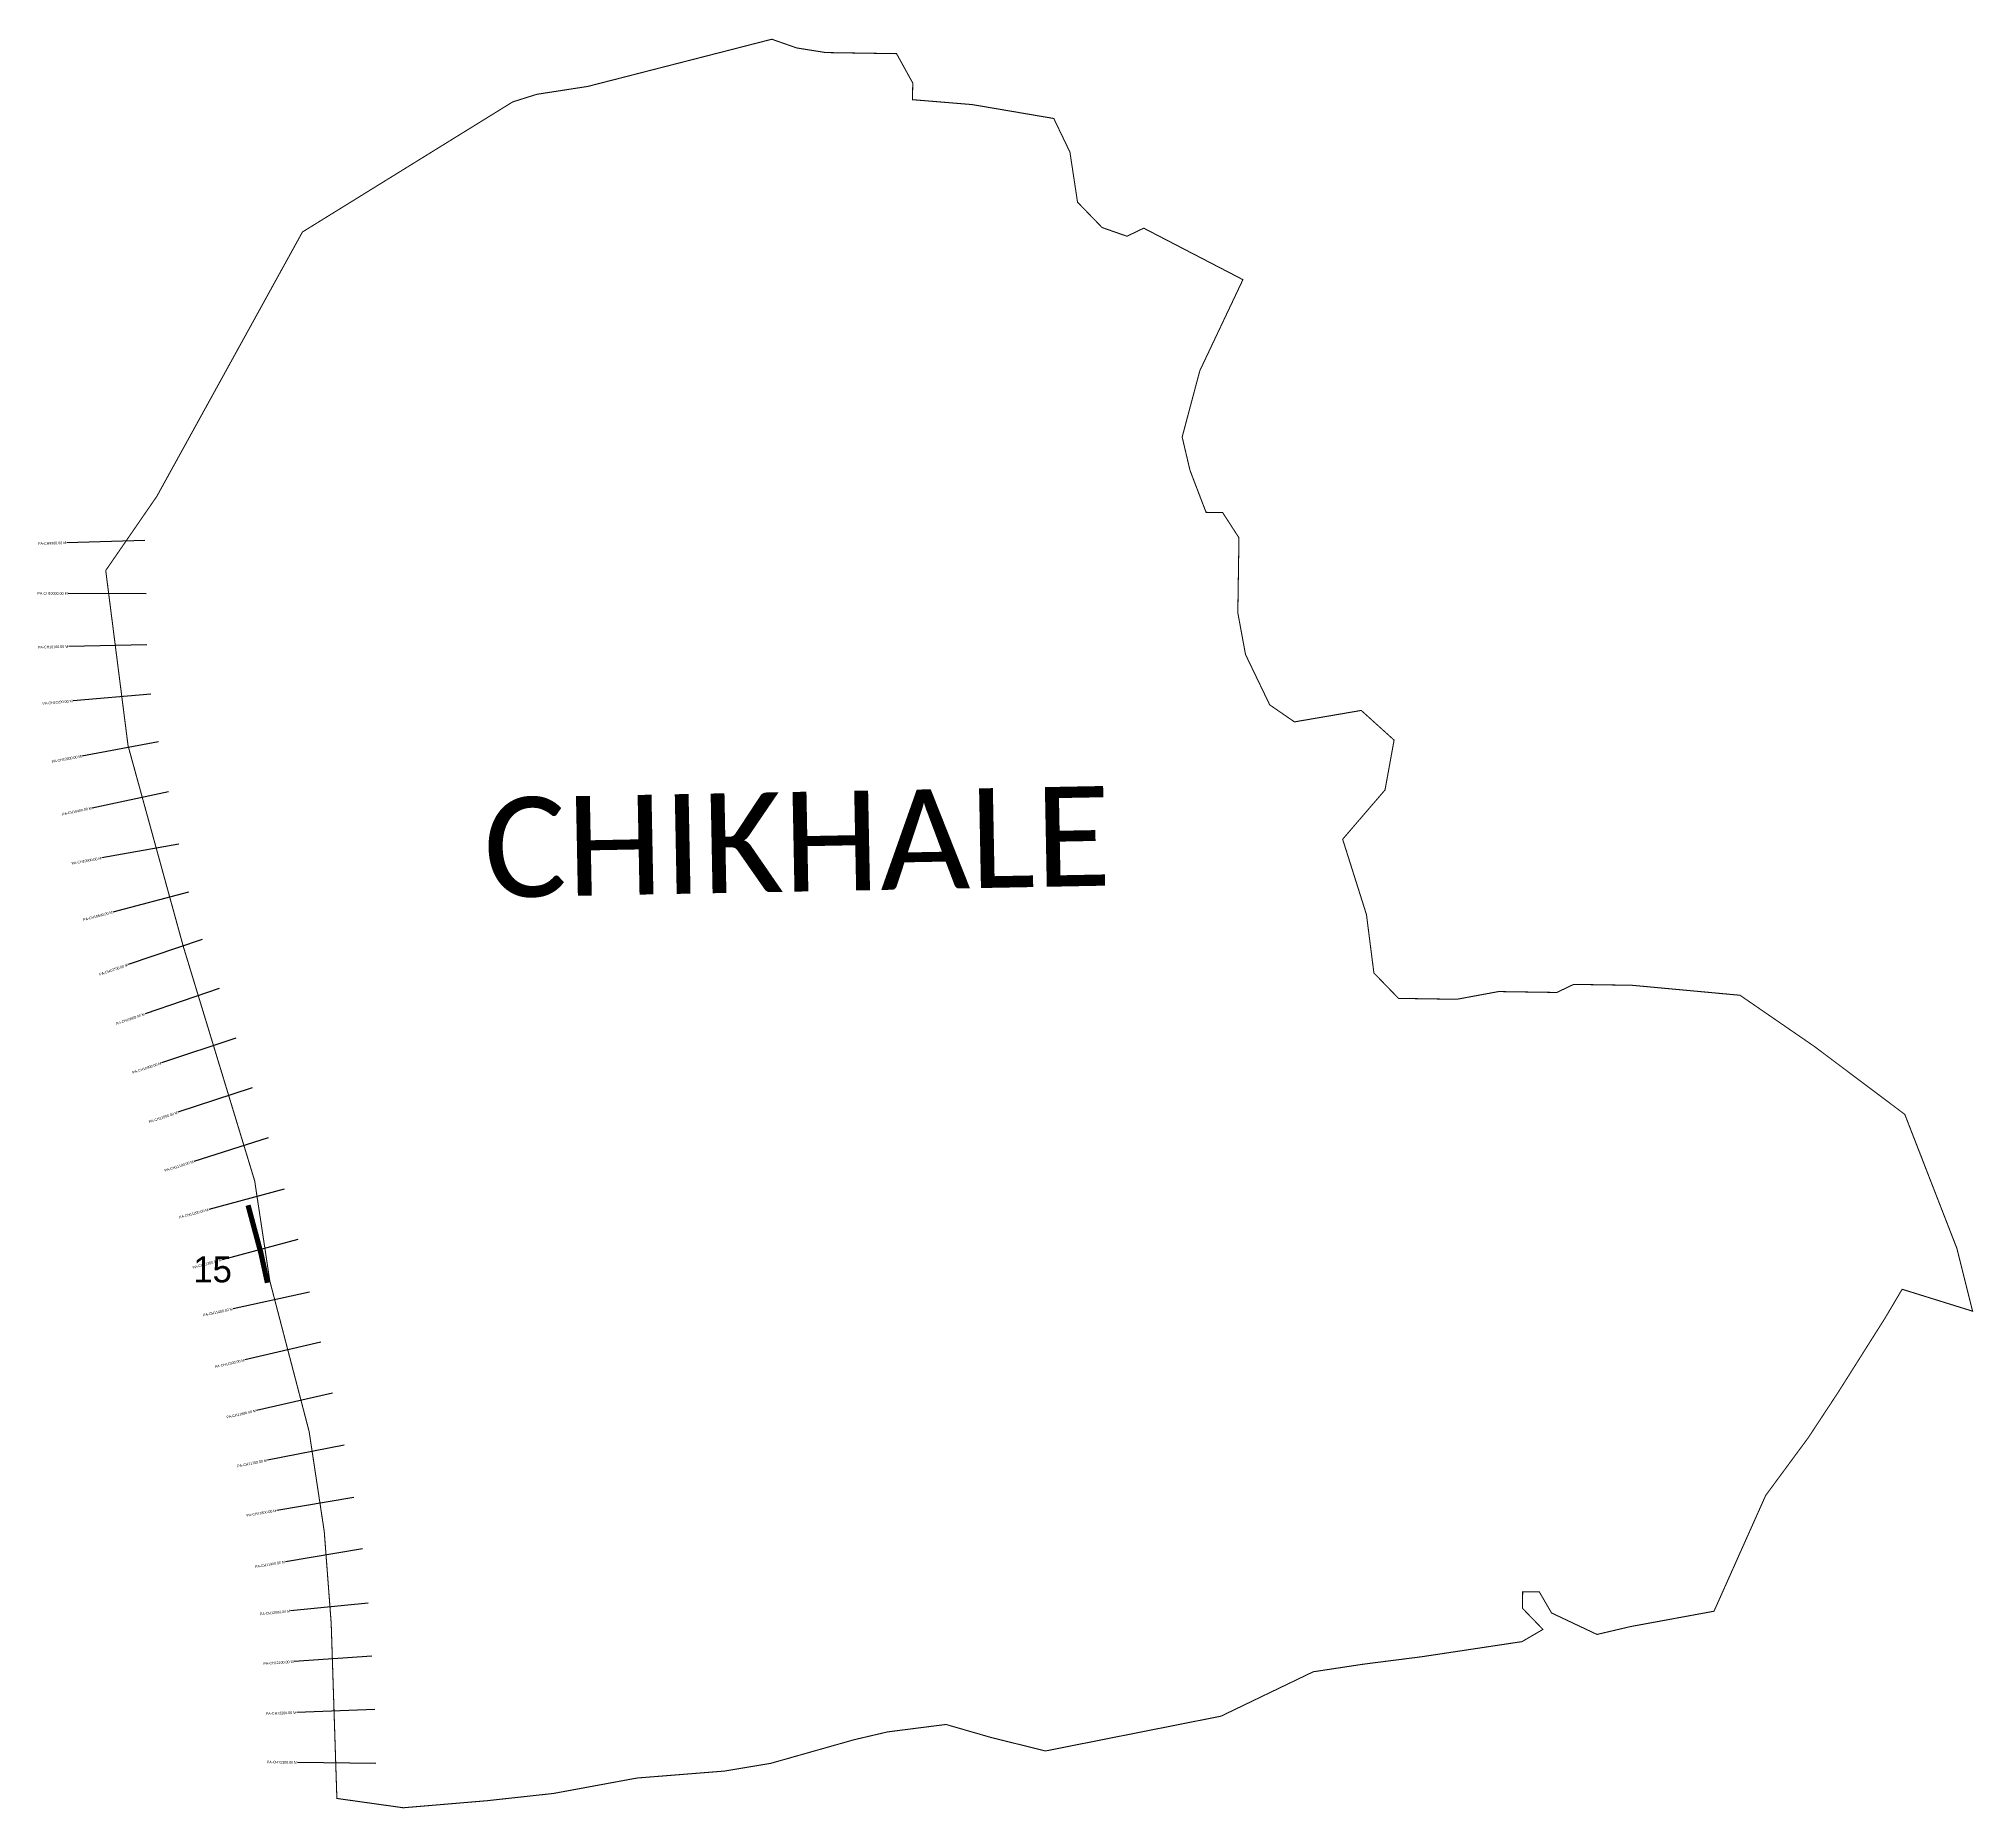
# Model space of a CAD drawing. Header units: metres. Extents: x 260396 to 264112, y 2217406 to 2220805.
import ezdxf
from ezdxf.enums import TextEntityAlignment as Align

# ---------------------------------------------------------------- set-up
doc = ezdxf.new("R2010")
doc.units = ezdxf.units.M
for name, color, linetype in [('ARTIFICIALLY PROTECTED', 4, 'Continuous'), ('CS', 134, 'Continuous'), ('CSMark', 6, 'Continuous'), ('VILLAGE NAME', 250, 'Continuous')]:
    doc.layers.add(name, color=color, linetype=linetype)

msp = doc.modelspace()

# ---------------------------------------------------------------- linework, layer by layer
at = {"color": 6, "const_width": 2}
for points in [[(260525, 2219783.5), (260623.2, 2219926), (260902.9, 2220433.7), (261306.7, 2220683.5), (261353, 2220698.1), (261451.1, 2220713.3), (261804.5, 2220803.9), (261852.2, 2220787.2), (261908.1, 2220778.3), (262044.1, 2220776.2), (262075.2, 2220719.8), (262074.7, 2220687.8), (262189.2, 2220678.4), (262346.1, 2220651.7), (262377.1, 2220587.2), (262391.7, 2220491), (262438.9, 2220442.2), (262486.7, 2220425.5), (262518.9, 2220441), (262709.4, 2220342.1), (262626.7, 2220167.4), (262592.7, 2220039.9)], [(262592.7, 2220039.9), (262607.8, 2219975.7), (262638.6, 2219895.2), (262670.5, 2219894.7), (262701.8, 2219846.3), (262699.6, 2219702.3), (262714.4, 2219622.1), (262760.9, 2219525.4), (262808.4, 2219492.7), (262936.7, 2219514.7), (262999.8, 2219457.7), (262982.4, 2219362), (262901, 2219267.3), (262946.7, 2219122.6), (262961, 2219010.4), (263008.3, 2218961.6), (263120.2, 2218959.9), (263200.5, 2218974.7), (263312.4, 2218973), (263344.7, 2218988.5), (263456.6, 2218986.8), (263664.3, 2218967.6), (263806.8, 2218869.5), (263980.8, 2218738.8), (264080.9, 2218481.3), (264111, 2218360.8), (263975.7, 2218402.9), (263942.8, 2218347.4), (263852.7, 2218204.8), (263795.3, 2218117.7), (263713.6, 2218006.9), (263614.3, 2217784.5), (263453.8, 2217755), (263389.6, 2217739.9), (263302.2, 2217781.2), (263278.8, 2217821.6), (263246.8, 2217821.6), (263246.4, 2217790.1), (263285.7, 2217749.5), (263245.4, 2217726.1), (263053, 2217697.1), (262940.8, 2217682.8), (262844.5, 2217668.2), (262667.2, 2217582.9), (262330.2, 2217516.1), (262226.7, 2217541.7), (262139, 2217567), (262026.8, 2217552.7), (261962.6, 2217537.7), (261801.9, 2217492.2), (261713.7, 2217477.5), (261545.5, 2217464.1), (261385.1, 2217434.5), (261256.9, 2217420.5), (261096.7, 2217407), (260969, 2217424.9), (260958.1, 2217761.1), (260944.8, 2217937.2), (260915.7, 2218129.7), (260840.2, 2218418.8), (260811.1, 2218611.2), (260674, 2219061.3), (260567.9, 2219446.9), (260525, 2219783.5)]]:
    msp.add_lwpolyline(points, dxfattribs=at)
at = {"layer": 'ARTIFICIALLY PROTECTED', "const_width": 10, "flags": 128}
msp.add_lwpolyline([(260798.4, 2218564.3), (260823, 2218472.8), (260835.6, 2218415.3)], dxfattribs=at)
at = {"layer": 'CS'}
for p, q in [((260600.1, 2219841.3), (260450.2, 2219836.9)), ((260602.8, 2219738.9), (260452.8, 2219739.4)), ((260603.8, 2219640.9), (260453.9, 2219637.5)), ((260611.8, 2219546), (260462.3, 2219533)), ((260626.6, 2219454.6), (260479.1, 2219427.1)), ((260645.8, 2219358.3), (260499, 2219327.3)), ((260665.1, 2219257.9), (260517.4, 2219231.3)), ((260683.7, 2219165.8), (260538.7, 2219127.5)), ((260710.3, 2219075), (260568.4, 2219026.5)), ((260742.6, 2218980.4), (260600.7, 2218931.9)), ((260774.6, 2218885), (260632.3, 2218837.6)), ((260806.1, 2218790.1), (260663.8, 2218742.8)), ((260837.1, 2218693.9), (260694.2, 2218648.6)), ((260867.8, 2218595.2), (260722.9, 2218556.3)), ((260893.7, 2218498.6), (260748.8, 2218459.7)), ((260916.2, 2218397.6), (260769.6, 2218365.6)), ((260938.3, 2218301.1), (260792.2, 2218267.1)), ((260960.8, 2218203.2), (260814.5, 2218170.1)), ((260982.7, 2218103.4), (260835.5, 2218074.5)), ((261001.4, 2218003.1), (260853.4, 2217978.2)), ((261018, 2217904.5), (260870.1, 2217879.6)), ((261029.1, 2217800.3), (260879.9, 2217785)), ((261036.4, 2217697.9), (260886.8, 2217687.8)), ((261041.7, 2217596), (260891.8, 2217590.1)), ((261043.6, 2217492.1), (260893.6, 2217494.1))]:
    msp.add_line(p, q, dxfattribs=at)

# ---------------------------------------------------------------- texts
at = {"insert": (260693, 2218466.2), "char_height": 50, "attachment_point": 1}
msp.add_mtext_dynamic_manual_height_columns('15', width=84.374, gutter_width=1, heights=[0], dxfattribs=at)
at = {"layer": 'CSMark'}
for s, rotation, p in [('PA-CH9900.00 M', 1.716, (260449.2, 2219836.8)), ('PA-CH10000.00 M', 359.8221, (260451.8, 2219739.4)), ('PA-CH10100.00 M', 1.2983, (260452.9, 2219637.4)), ('PA-CH10200.00 M', 4.9981, (260461.3, 2219532.9)), ('PA-CH10300.00 M', 10.5649, (260478.2, 2219426.9)), ('PA-CH10400.00 M', 11.9153, (260498, 2219327.1)), ('PA-CH10500.00 M', 10.2154, (260516.5, 2219231.1)), ('PA-CH10600.00 M', 14.7836, (260537.7, 2219127.3)), ('PA-CH10700.00 M', 18.8563, (260567.4, 2219026.2)), ('PA-CH10800.00 M', 18.8563, (260599.7, 2218931.6)), ('PA-CH10900.00 M', 18.4305, (260631.3, 2218837.3)), ('PA-CH11000.00 M', 18.3821, (260662.8, 2218742.4)), ('PA-CH11100.00 M', 17.601, (260693.2, 2218648.3)), ('PA-CH11200.00 M', 15.038, (260721.9, 2218556)), ('PA-CH11300.00 M', 15.038, (260747.9, 2218459.5)), ('PA-CH11400.00 M', 12.3256, (260768.7, 2218365.3)), ('PA-CH11500.00 M', 13.105, (260791.2, 2218266.9)), ('PA-CH11600.00 M', 12.7631, (260813.5, 2218169.8)), ('PA-CH11700.00 M', 11.0971, (260834.5, 2218074.3)), ('PA-CH11800.00 M', 9.5583, (260852.5, 2217978)), ('PA-CH11900.00 M', 9.5583, (260869.1, 2217879.4)), ('PA-CH12000.00 M', 5.86, (260878.9, 2217784.9)), ('PA-CH12100.00 M', 3.8785, (260885.8, 2217687.7)), ('PA-CH12200.00 M', 2.2447, (260890.8, 2217590)), ('PA-CH12300.00 M', 359.2489, (260892.6, 2217494.1))]:
    msp.add_text(s, height=5, rotation=rotation, dxfattribs=at).set_placement(p, align=Align.MIDDLE_RIGHT)
at = {"layer": 'VILLAGE NAME', "insert": (261248.8, 2219346.6), "char_height": 191.456, "attachment_point": 1, "rotation": 1.1028}
msp.add_mtext_dynamic_manual_height_columns('{\\fCalibri|b0|i0|c0|p34;CHIKHALE}', width=161.46, gutter_width=957.3, heights=[0], dxfattribs=at)

doc.saveas('drawing.dxf')
